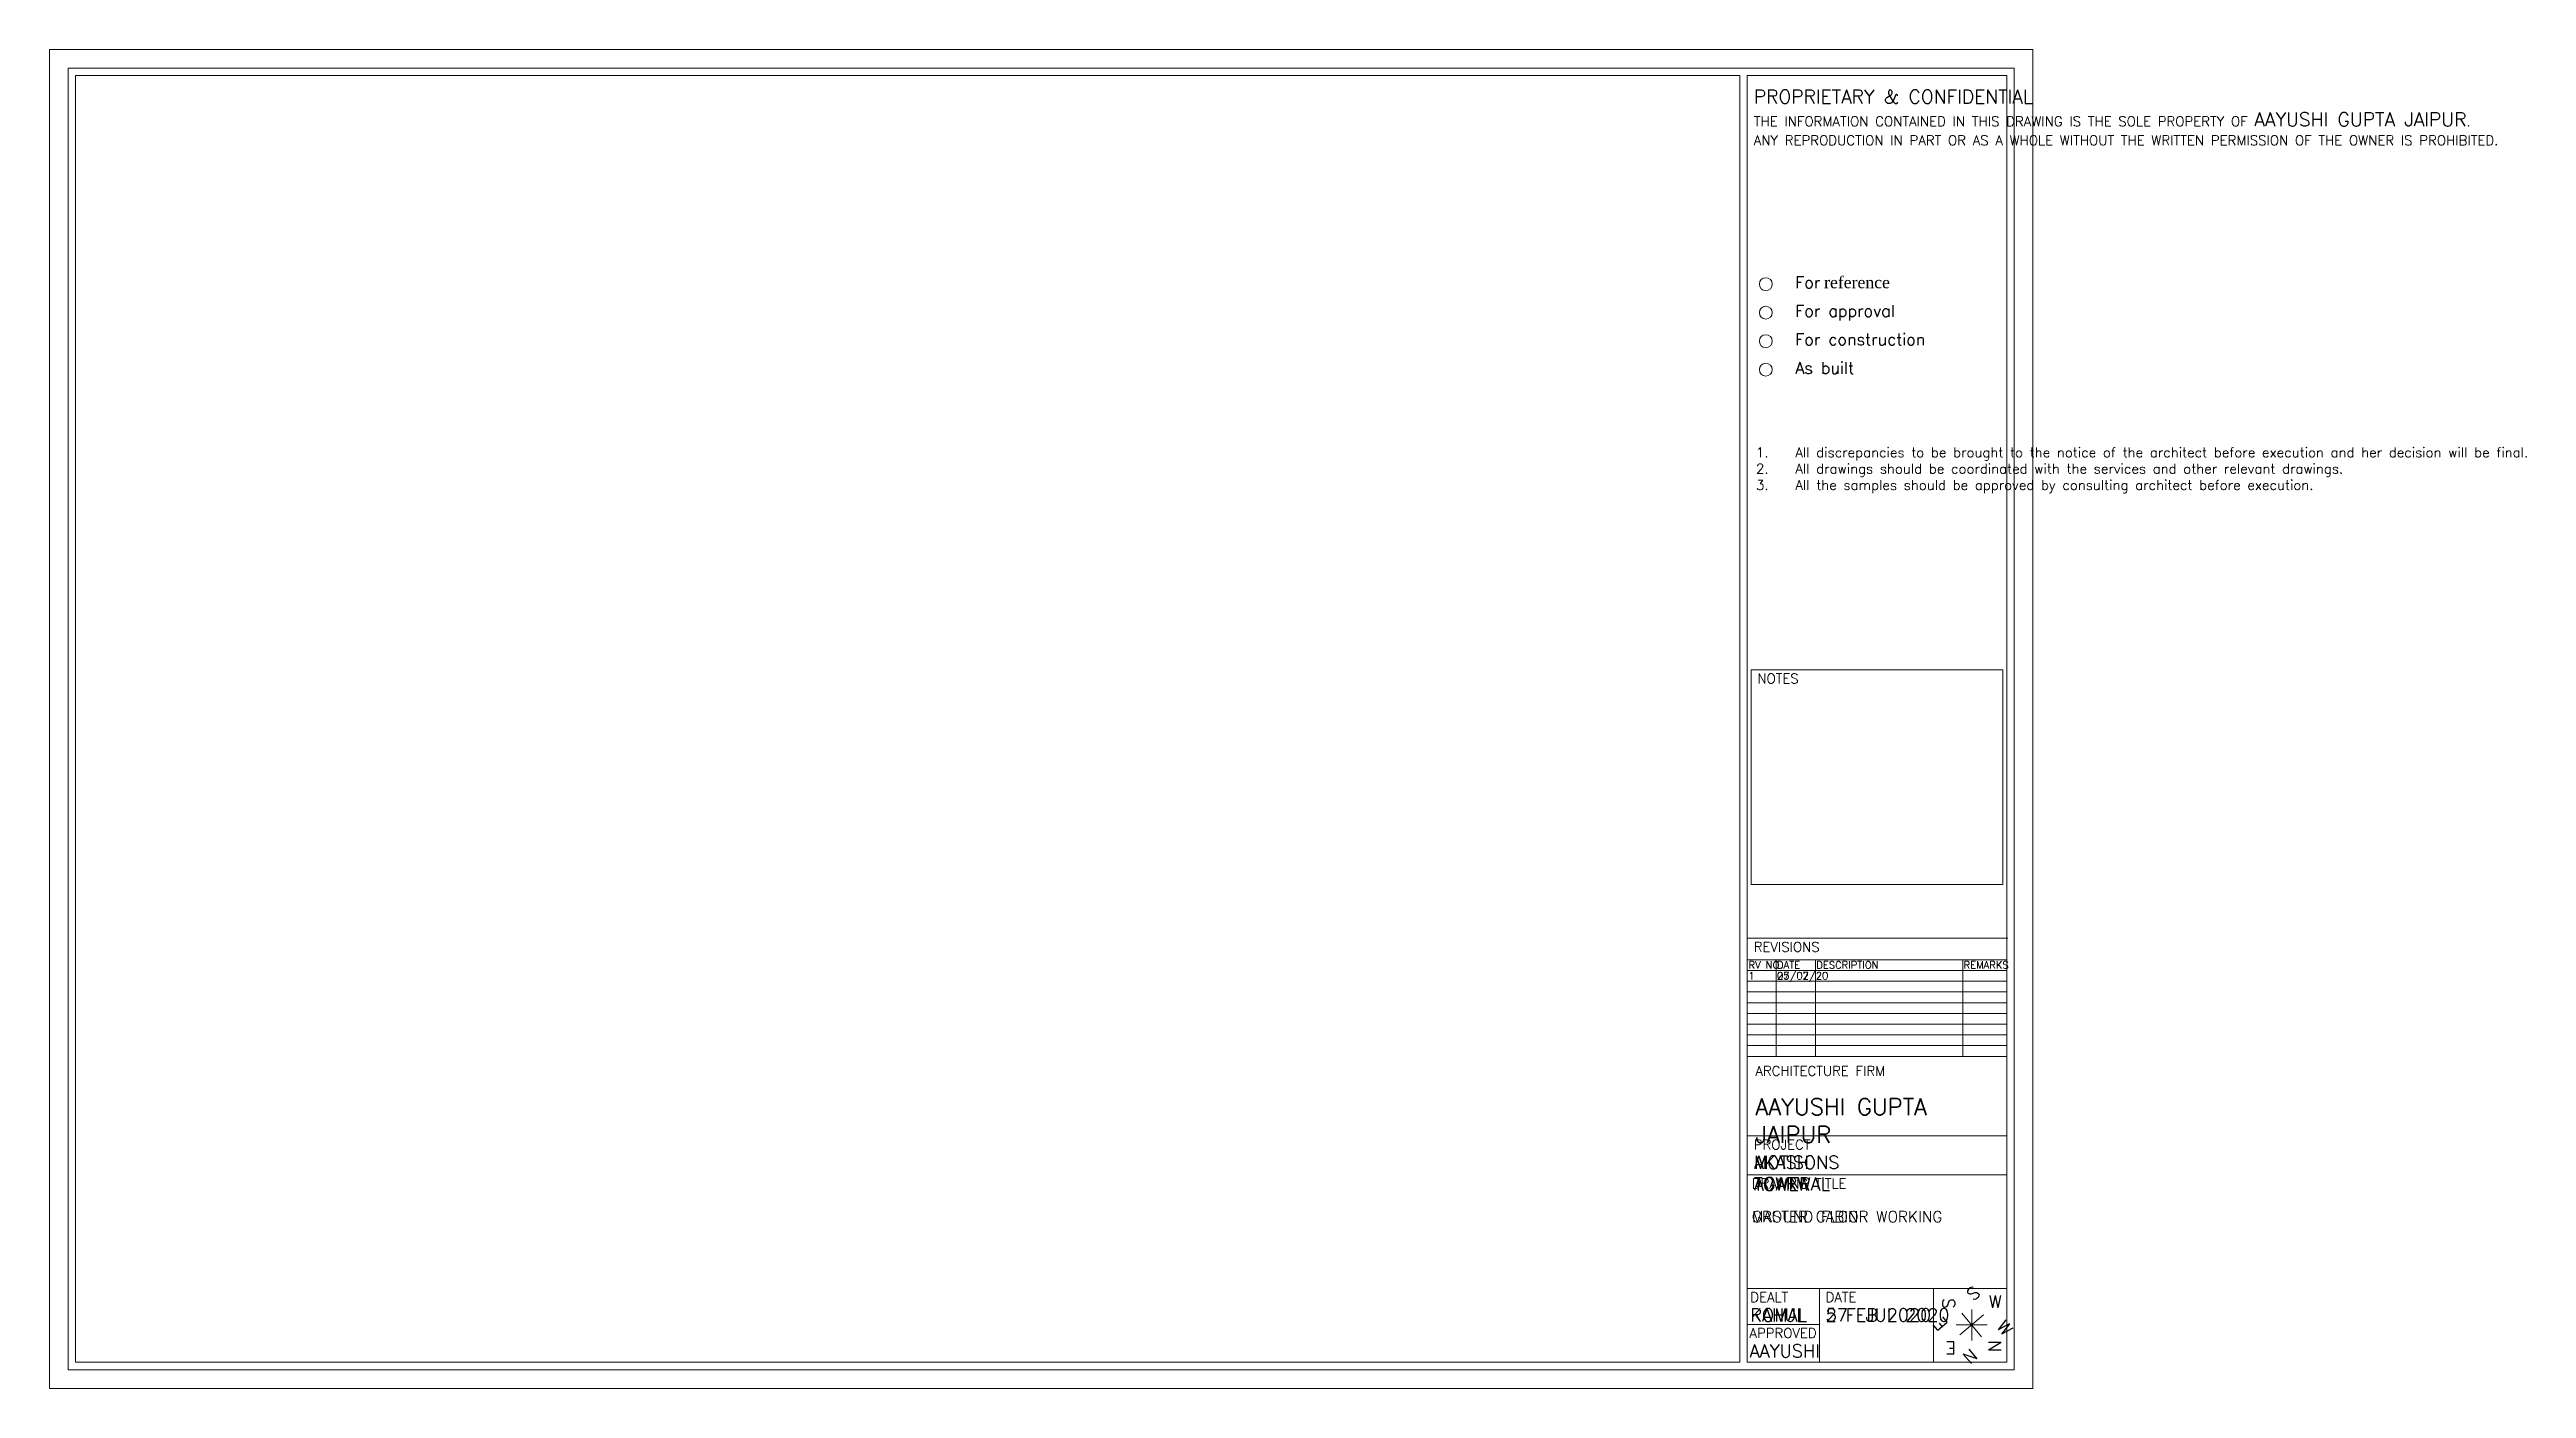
# Model space of a CAD drawing. Header units: inches. Extents: x -315739 to 316877, y 0 to 6478.
# Drawn here: x 1 to 510, y 0 to 275 of the extents above; entities that cross this region are included whole.
import ezdxf

# ---------------------------------------------------------------- set-up
doc = ezdxf.new("R2010")
doc.units = ezdxf.units.IN
doc.header["$LTSCALE"] = 5
doc.header["$MEASUREMENT"] = 0
doc.layers.get('0').update_dxf_attribs({"lineweight": 0})
for name, color, linetype, lineweight in [('DIM', 5, 'Continuous', 5), ('FORMAT', 7, 'Continuous', 9), ('HATCH', 8, 'Continuous', 0), ('TEXT-01', 7, 'Continuous', 15)]:
    doc.layers.add(name, color=color, linetype=linetype, lineweight=lineweight)
doc.styles.add('rs', font='rs')
doc.dimstyles.get("Standard").update_dxf_attribs({"dimtxt": 2, "dimasz": 2, "dimexe": 0.18, "dimexo": 0.0625, "dimgap": 1, "dimtad": 0, "dimtih": 1, "dimtoh": 1, "dimdec": 1, "dimzin": 0, "dimdsep": 46, "dimlunit": 4, "dimcen": 0.09, "dimclrd": 5, "dimclre": 5, "dimclrt": 5, "dimadec": 0, "dimazin": 0, "dimtfac": 1, "dimtdec": 4, "dimtofl": 0, "dimtmove": 0, "dimatfit": 3, "dimfxl": 0.25, "dimtolj": 1, "dimtzin": 0, "dimarcsym": 0})

msp = doc.modelspace()

# ---------------------------------------------------------------- texts
at = {"layer": 'DIM', "attachment_point": 1, "style": 'rs'}
for s, insert, char_height, width in [('PROPRIETARY & CONFIDENTIAL\\P\\H0.71429x;THE INFORMATION CONTAINED IN THIS DRAWING IS THE SOLE PROPERTY OF \\H1.39999x;AAYUSHI GUPTA JAIPUR\\H0.71429x;. \\PANY REPRODUCTION IN PART OR AS A WHOLE WITHOUT THE WRITTEN PERMISSION OF THE OWNER IS PROHIBITED.', (351.24, 266.91), 2.81241, 261.3199), ('PROPRIETARY & CONFIDENTIAL\\P\\H0.71429x;THE INFORMATION CONTAINED IN THIS DRAWING IS THE SOLE PROPERTY OF \\H1.39999x;AAYUSHI GUPTA JAIPUR\\H0.71429x;. \\PANY REPRODUCTION IN PART OR AS A WHOLE WITHOUT THE WRITTEN PERMISSION OF THE OWNER IS PROHIBITED.', (351.24, 266.91), 2.81241, 261.3199), ('For\\fTechnic|b0|i0|c0|p0; \\fTimes New Roman|b0|i0|c0|p18;reference', (359.77, 228.53), 2.4106, 100.2424), ('For\\fTechnic|b0|i0|c0|p0; \\fTimes New Roman|b0|i0|c0|p18;reference', (359.77, 228.53), 2.4106, 100.2424), ('For approval', (359.77, 222.67), 2.4106, 20.2895), ('For approval', (359.77, 222.67), 2.4106, 20.2895), ('For construction', (359.77, 216.81), 2.4106, 26.4501), ('For construction', (359.77, 216.81), 2.4106, 26.4501), ('As built', (359.77, 210.95), 2.411, 12.5219), ('As built', (359.77, 210.95), 2.411, 12.5219), ('\\pxi-3,l4,t4;1.    All discrepancies to be brought to the notice of the architect before execution and her decision will be final.\\P2.    All drawings should be coordinated with the services and other relevant drawings.\\P3.    All the samples should be approved by consulting architect before execution.', (349.68, 193.37), 2.00887, 179.4586), ('\\pxi-3,l4,t4;1.    All discrepancies to be brought to the notice of the architect before execution and her decision will be final.\\P2.    All drawings should be coordinated with the services and other relevant drawings.\\P3.    All the samples should be approved by consulting architect before execution.', (349.68, 193.37), 2.00887, 179.4586), ('NOTES', (351.98, 146.88), 2, 8), ('NOTES', (351.98, 146.88), 2, 8), ('RV NO.', (350.15, 87.74), 1.5, 6.625), ('RV NO.', (350.15, 87.74), 1.5, 6.625), ('REVISIONS', (351.24, 91.71), 2, 13.1111), ('REVISIONS', (351.24, 91.71), 2, 13.1111), ('DATE', (356.02, 87.74), 1.5, 4.8333), ('DATE', (356.02, 87.74), 1.5, 4.8333), ('DESCRIPTION', (364.11, 87.74), 1.5, 12.1667), ('DESCRIPTION', (364.11, 87.74), 1.5, 12.1667), ('REMARKS', (394.41, 87.74), 1.5, 9), ('REMARKS', (394.41, 87.74), 1.5, 9), ('1', (350.15, 85.53), 1.5, 0.3333), ('1', (350.15, 85.53), 1.5, 0.3333), ('05/02/20', (356.02, 85.53), 1.5, 8.8333), ('27/07/20', (356.02, 85.53), 1.5, 8.8333), ('ARCHITECTURE FIRM\\P\\P\\H1.71429x;AAYUSHI GUPTA JAIPUR', (351.59, 66.22), 2, 47.7778), ('ARCHITECTURE FIRM\\P\\P\\H1.71429x;AAYUSHI GUPTA JAIPUR', (351.59, 66.22), 2, 47.7778), ('PROJECT\\H1.33334x;\\PMOTISONS TOWER', (351.24, 51.07), 2, 26.3333), ('PROJECT\\H1.33334x;\\PAKASH AGARWAL', (351.24, 51.07), 2, 26.3333), ('DRAWING TITLE\\P\\P\\H1.14286x;GROUND FLOOR WORKING', (350.85, 43.06), 2, 48.4444), ('DRAWING TITLE\\P\\P\\H1.14286x;MASTER CABIN ', (350.85, 43.06), 2, 34.5), ('DEALT\\H1.16667x;\\P\\H1.14286x;KOMAL', (350.52, 19.7), 2, 23.4444), ('DEALT\\H1.16667x;\\P\\H1.14286x;RAHUL', (350.52, 19.7), 2, 23.2222), ('DATE\\P\\H1.33334x;5 FEB 2020', (366.02, 19.7), 2, 30.4444), ('DATE\\P\\H1.33334x;27  JUL 2020', (366.02, 19.7), 2, 33.2778), ('APPROVED\\H1.16667x;\\P\\H1.14286x;AAYUSHI', (350.37, 12.31), 2, 28.5556), ('APPROVED\\H1.16667x;\\P\\H1.14286x;AAYUSHI', (350.37, 12.31), 2, 28.5556)]:
    msp.add_mtext(s, dxfattribs=dict(at, insert=insert, char_height=char_height, width=width))

# ---------------------------------------------------------------- blocks, each defined once
blk = doc.blocks.new('DCF')
at = {"char_height": 15.39, "attachment_point": 1, "style": 'rs'}
for s, insert, width, rotation in [('\\pxqc;W', (68027.1, -78851.2), 77.781, 90), ('\\pxqc;S', (68073.3, -78877.4), 72.653, 180), ('\\pxqc;E', (68099.6, -78831.3), 70.943, 270)]:
    blk.add_mtext(s, dxfattribs=dict(at, insert=insert, width=width, rotation=rotation))
at = {"insert": (68053.4, -78805), "char_height": 15.39, "width": 72.653, "attachment_point": 1, "style": 'rs'}
blk.add_mtext('\\pxqc;N', dxfattribs=at)
for points in [[(68044.4, -78841.2), (68082.4, -78841.2)], [(68082.4, -78841.2), (68044.4, -78841.2)], [(68063.4, -78822.2), (68063.4, -78860.2)], [(68063.4, -78860.2), (68063.4, -78822.2)]]:
    blk.add_leader(points, dimstyle='Standard')

# ---------------------------------------------------------------- hatches: boundary and pattern name
at = {"layer": 'HATCH'}
h = msp.add_hatch(dxfattribs=at)
h.set_pattern_fill('ANSI31', color=251, scale=0.803546, style=0)
h.set_pattern_definition([])
edge = h.paths.add_edge_path(flags=0)
edge.add_arc((353.71, 226.96), 1.32, 180, 360)
edge.add_arc((353.71, 226.96), 1.32, 0, 180)
h = msp.add_hatch(dxfattribs=at)
h.set_pattern_fill('ANSI31', color=251, scale=0.803546, style=0)
h.set_pattern_definition([])
edge = h.paths.add_edge_path(flags=0)
edge.add_arc((353.71, 215.24), 1.32, 180, 360)
edge.add_arc((353.71, 215.24), 1.32, 0, 180)

# ---------------------------------------------------------------- linework, layer by layer
at = {"layer": 'FORMAT'}
for p, q in [((349.96, 92.49), (403.48, 92.49)), ((349.96, 92.49), (403.48, 92.49)), ((349.96, 88.07), (403.28, 88.07)), ((349.96, 88.07), (403.28, 88.07)), ((355.82, 68.2), (355.82, 88.07)), ((355.82, 68.2), (355.82, 88.07)), ((363.91, 68.2), (363.91, 88.07)), ((363.91, 68.2), (363.91, 88.07)), ((394.22, 68.2), (394.22, 88.07)), ((394.22, 68.2), (394.22, 88.07)), ((349.96, 85.86), (403.28, 85.86)), ((349.96, 85.86), (403.28, 85.86)), ((349.96, 85.86), (403.28, 85.86)), ((349.96, 85.86), (403.28, 85.86)), ((349.96, 83.66), (403.28, 83.66)), ((349.96, 83.66), (403.28, 83.66)), ((349.96, 81.45), (403.28, 81.45)), ((349.96, 81.45), (403.28, 81.45)), ((349.96, 79.24), (403.28, 79.24)), ((349.96, 79.24), (403.28, 79.24)), ((349.96, 77.03), (403.28, 77.03)), ((349.96, 77.03), (403.28, 77.03)), ((349.96, 74.82), (403.28, 74.82)), ((349.96, 74.82), (403.28, 74.82)), ((349.96, 72.62), (403.28, 72.62)), ((349.96, 72.62), (403.28, 72.62)), ((349.96, 70.41), (403.28, 70.41)), ((349.96, 70.41), (403.28, 70.41)), ((349.96, 68.2), (403.28, 68.2)), ((349.96, 68.2), (403.28, 68.2)), ((403.24, 51.86), (349.89, 51.86)), ((403.24, 51.86), (349.89, 51.86)), ((403.24, 43.84), (349.89, 43.84)), ((403.24, 43.84), (349.89, 43.84)), ((403.28, 20.49), (349.89, 20.49)), ((403.28, 20.49), (349.89, 20.49)), ((364.74, 20.49), (364.74, 5.3)), ((364.74, 20.49), (364.74, 5.3)), ((364.74, 13.09), (349.89, 13.09)), ((364.74, 13.09), (349.89, 13.09))]:
    msp.add_line(p, q, dxfattribs=at)
at = {"layer": 'FORMAT', "color": 0}
msp.add_line((349.89, 5.3), (403.28, 5.3), dxfattribs=at)
msp.add_line((349.89, 5.3), (403.28, 5.3), dxfattribs=at)
msp.add_line((349.89, 5.3), (403.28, 5.3), dxfattribs=at)
msp.add_line((349.89, 5.3), (403.28, 5.3), dxfattribs=at)
at = {"layer": 'FORMAT'}
for points in [[(0.66, 275.19), (0.66, -0.07), (408.65, -0.07), (408.65, 275.19)], [(0.66, 275.19), (0.66, -0.07), (408.65, -0.07), (408.65, 275.19)], [(4.49, 271.35), (4.49, 3.77), (404.82, 3.77), (404.82, 271.35)], [(4.49, 271.35), (4.49, 3.77), (404.82, 3.77), (404.82, 271.35)], [(6.03, 269.82), (6.03, 5.3), (348.36, 5.3), (348.36, 269.82)], [(6.03, 269.82), (6.03, 5.3), (348.36, 5.3), (348.36, 269.82)], [(349.89, 269.82), (349.89, 5.3), (403.28, 5.3), (403.28, 269.82)], [(349.89, 269.82), (349.89, 5.3), (403.28, 5.3), (403.28, 269.82)], [(350.7, 147.66), (402.48, 147.66), (402.48, 103.56), (350.7, 103.56)], [(350.7, 147.66), (402.48, 147.66), (402.48, 103.56), (350.7, 103.56)]]:
    msp.add_lwpolyline(points, close=True, dxfattribs=at)
at = {"layer": 'FORMAT', "linetype": 'ByBlock'}
msp.add_lwpolyline([(388.22, 20.49), (388.22, 5.3)], dxfattribs=at)
msp.add_lwpolyline([(388.22, 20.49), (388.22, 5.3)], dxfattribs=at)
at = {"layer": 'TEXT-01'}
for centre in [(353.71, 226.96), (353.71, 226.96), (353.71, 221.1), (353.71, 221.1), (353.71, 215.24), (353.71, 215.24), (353.71, 209.38), (353.71, 209.38)]:
    msp.add_circle(centre, 1.32, dxfattribs=at)

# ---------------------------------------------------------------- block references
at = {"layer": 'FORMAT', "xscale": 0.167045839578901, "yscale": 0.167045839578901}
for p, rotation in [((17571.34, -2767.58), 219.9999999999999), ((13566.17, 11382.7), 270)]:
    msp.add_blockref('DCF', p, dxfattribs=dict(at, rotation=rotation))

msp.set_redraw_order([(e.dxf.handle, doc.entitydb.next_handle()) for e in msp.query("TEXT MTEXT ATTDEF DIMENSION ARC_DIMENSION")])  # texts and dimensions are drawn at this point

doc.saveas('drawing.dxf')
